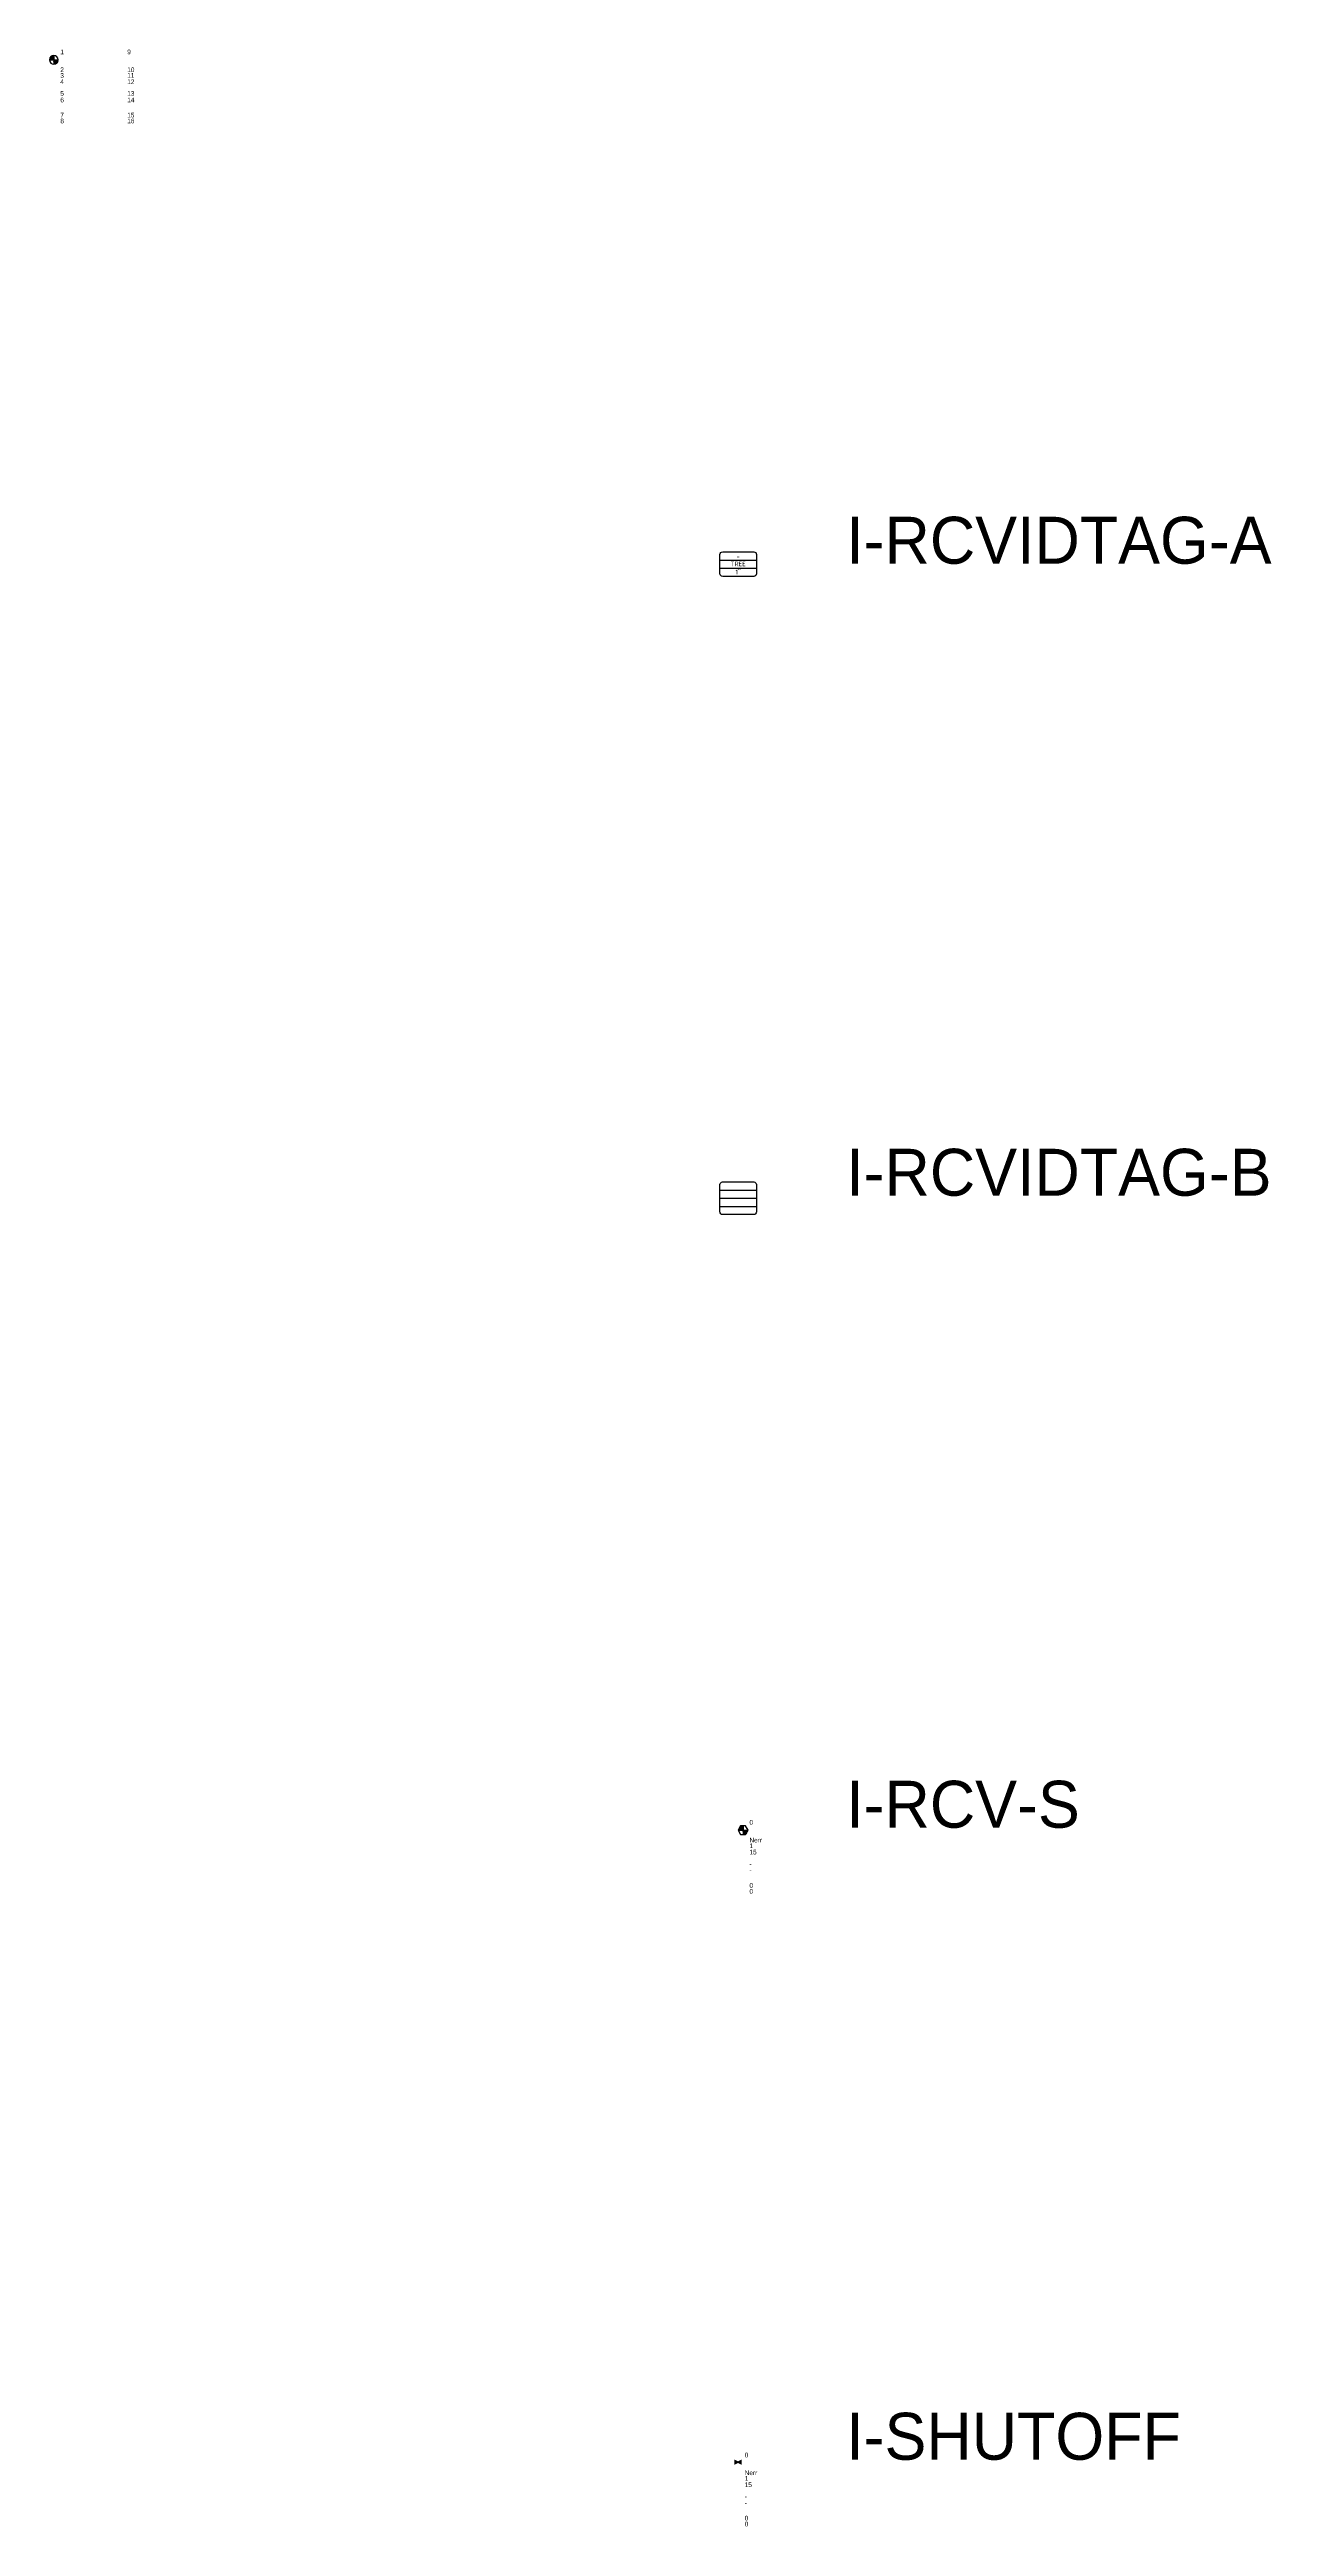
# Model space of a CAD drawing. Extents: x -141469 to -141307, y 26410 to 27069.
# Drawn here: x -141422.6 to -141396.6, y 26487.7 to 26540.4 of the extents above; entities that cross this region are included whole.
import ezdxf
from ezdxf.enums import TextEntityAlignment as Align

# ---------------------------------------------------------------- set-up
doc = ezdxf.new("R2010")
doc.units = 0
doc.header["$MEASUREMENT"] = 0
doc.layers.get('0').update_dxf_attribs({"linetype": 'CONTINUOUS'})
for name, color, linetype in [('$I-ATT-TEXTDAT', 81, 'CONTINUOUS'), ('$I-ATT-TEXTVIS', 3, 'CONTINUOUS'), ('I-TEXT', 7, 'CONTINUOUS'), ('PEN00', 3, 'CONTINUOUS'), ('PEN000-S', 11, 'CONTINUOUS')]:
    doc.layers.add(name, color=color, linetype=linetype)
doc.styles.add('HAND', font='ARCHQUIK')

# ---------------------------------------------------------------- blocks, each defined once
blk = doc.blocks.new('I-RCVIDTAG-A')
at = {"layer": 'PEN00'}
for p, q in [((-0.388, 0.132), (0.39, 0.132)), ((-0.388, -0.042), (0.39, -0.042))]:
    blk.add_line(p, q, dxfattribs=at)
blk.add_lwpolyline([(-0.33, 0.307), (0.332, 0.307, -0.414214), (0.39, 0.248), (0.39, -0.158, -0.414214), (0.332, -0.216), (-0.33, -0.216, -0.414214), (-0.388, -0.158), (-0.388, 0.248, -0.414214)], format="xyb", close=True, dxfattribs=at)
at = {"layer": 'I-TEXT', "style": 'HAND'}
for tag, p in [('ZONE', (0, 0)), ('ID', (0, 0.157)), ('SIZE', (0, -0.172))]:
    blk.add_attdef(tag, text='', height=0.1, dxfattribs=at).set_placement(p, align=Align.CENTER)
blk = doc.blocks.new('I-SHUTOFF')
at = {"layer": 'PEN00'}
for points in [[(0.033, 0.002, 0, 0.118, 0), (-0.085, 0.002, 0.118, 0.118, 0)], [(-0.04, 0.002, 0, 0.118, 0), (0.077, 0.002, 0.118, 0.118, 0)]]:
    blk.add_lwpolyline(points, format="xyseb", dxfattribs=at)
at = {"layer": '$I-ATT-TEXTDAT'}
for tag, p in [('SIZE', (0.139, -0.395)), ('GPM', (0.139, -0.529)), ('ID', (0.139, -0.274)), ('MAKE', (0.139, -0.78)), ('MODEL', (0.139, -0.918)), ('DAT1', (0.139, -1.24)), ('DAT2', (0.139, -1.366))]:
    blk.add_attdef(tag, p, '', height=0.1, dxfattribs=at)
at = {"layer": '$I-ATT-TEXTVIS'}
blk.add_attdef('SEQFLOW', (0.139, 0.104), '', height=0.1, dxfattribs=at)
blk = doc.blocks.new('*X55')
at = {"color": 0}
for p, q in [((1.23, -0.75), (1.73, -0.25)), ((1.3, -0.75), (1.8, -0.25)), ((1.33, -0.58), (1.66, -0.25)), ((1.38, -0.75), (1.81, -0.31)), ((1.42, -0.42), (1.59, -0.25)), ((1.45, -0.75), (1.81, -0.38)), ((1.52, -0.25), (1.52, -0.25)), ((1.52, -0.75), (1.81, -0.45)), ((1.59, -0.75), (1.81, -0.52)), ((1.66, -0.75), (1.81, -0.59)), ((1.73, -0.75), (1.81, -0.67)), ((1.8, -0.75), (1.81, -0.74)), ((1.81, -0.81), (1.87, -0.75)), ((1.81, -0.88), (1.94, -0.75)), ((1.81, -0.95), (2.01, -0.75)), ((1.81, -1.02), (2.08, -0.75)), ((1.81, -1.09), (2.15, -0.75)), ((1.81, -1.16), (2.22, -0.75)), ((1.81, -1.23), (2.29, -0.75)), ((1.87, -1.25), (2.37, -0.75)), ((1.94, -1.25), (2.32, -0.86)), ((2.01, -1.25), (2.22, -1.03)), ((2.08, -1.25), (2.13, -1.2))]:
    blk.add_line(p, q, dxfattribs=at)
blk = doc.blocks.new('I-RCV-S')
at = {"layer": 'PEN00'}
for p, q in [((0.053, 0.092), (0, 0)), ((0, 0), (0.212, 0)), ((0, 0), (0.053, -0.092)), ((0.106, 0.092), (0.053, 0.092)), ((0.159, 0.092), (0.106, 0.092)), ((0.106, 0.092), (0.106, -0.092)), ((0.212, 0), (0.159, 0.092)), ((0.159, -0.092), (0.212, 0)), ((0.053, -0.092), (0.106, -0.092)), ((0.106, -0.092), (0.159, -0.092))]:
    blk.add_line(p, q, dxfattribs=at)
at = {"layer": 'PEN000-S', "xscale": 0.18349, "yscale": 0.18349, "zscale": 0.18349}
blk.add_blockref('*X55', (-0.226, 0.137), dxfattribs=at)
at = {"layer": '$I-ATT-TEXTDAT'}
for tag, p in [('SIZE', (0.241, -0.381)), ('GPM', (0.241, -0.515)), ('ID', (0.241, -0.26)), ('MAKE', (0.241, -0.766)), ('MODEL', (0.241, -0.904)), ('DAT1', (0.241, -1.226)), ('DAT2', (0.241, -1.352))]:
    blk.add_attdef(tag, p, '', height=0.1, dxfattribs=at)
at = {"layer": '$I-ATT-TEXTVIS'}
blk.add_attdef('SEQFLOW', (0.241, 0.118), '', height=0.1, dxfattribs=at)
blk = doc.blocks.new('I-RCVIDTAG-B')
at = {"layer": 'PEN00'}
for p, q in [((-0.389, 0.174), (0.389, 0.174)), ((-0.389, 0), (0.389, 0)), ((-0.389, -0.174), (0.389, -0.174))]:
    blk.add_line(p, q, dxfattribs=at)
blk.add_lwpolyline([(-0.331, 0.349), (0.331, 0.349, -0.414214), (0.389, 0.29), (0.389, -0.29, -0.414214), (0.331, -0.349), (-0.331, -0.349, -0.414214), (-0.389, -0.29), (-0.389, 0.29, -0.414214)], format="xyb", close=True, dxfattribs=at)
at = {"layer": 'I-TEXT', "style": 'HAND'}
for tag, p in [('ZONE', (-0.001, 0.042)), ('ID', (-0.001, 0.199)), ('SIZE', (-0.001, -0.13)), ('GPM', (-0.001, -0.305))]:
    blk.add_attdef(tag, text='', height=0.1, dxfattribs=at).set_placement(p, align=Align.CENTER)
blk = doc.blocks.new('*X3')
at = {"color": 0}
for p, q in [((132.14, 200.02), (132.59, 200.48)), ((132.16, 200.11), (132.51, 200.46)), ((132.17, 199.98), (132.64, 200.45)), ((132.21, 200.23), (132.38, 200.41)), ((132.24, 199.98), (132.64, 200.38)), ((132.31, 199.98), (132.64, 200.31)), ((132.38, 199.98), (132.64, 200.24)), ((132.45, 199.98), (132.64, 200.17)), ((132.52, 199.98), (132.64, 200.1)), ((132.59, 199.98), (132.64, 200.03)), ((132.64, 199.96), (132.66, 199.98)), ((132.64, 199.89), (132.73, 199.98)), ((132.64, 199.81), (132.8, 199.98)), ((132.64, 199.74), (132.87, 199.98)), ((132.64, 199.67), (132.94, 199.98)), ((132.64, 199.6), (133.01, 199.98)), ((132.64, 199.53), (133.09, 199.98)), ((132.66, 199.48), (133.14, 199.96)), ((132.74, 199.49), (133.13, 199.88)), ((132.84, 199.52), (133.1, 199.78))]:
    blk.add_line(p, q, dxfattribs=at)
blk = doc.blocks.new('MOEBIUS')
at = {"layer": 'PEN00'}
for p, q in [((-141422.594, 26540.215), (-141422.41, 26540.215)), ((-141422.502, 26540.306), (-141422.502, 26540.123))]:
    blk.add_line(p, q, dxfattribs=at)
for start, end in [(90, 180), (180, 270), (0, 90), (270, 0)]:
    blk.add_arc((-141422.502, 26540.215), 0.0917, start, end, dxfattribs=at)
at = {"layer": 'PEN000-S', "xscale": 0.183500000013737, "yscale": 0.1834999999991851, "zscale": 0.1835}
blk.add_blockref('*X3', (-141446.841, 26503.519), dxfattribs=at)
at = {"layer": '$I-ATT-TEXTDAT'}
for tag, p in [('T2', (-141422.364, 26539.957)), ('T10', (-141420.938, 26539.957)), ('T3', (-141422.364, 26539.836)), ('T4', (-141422.364, 26539.702)), ('T5', (-141422.364, 26539.452)), ('T11', (-141420.938, 26539.836)), ('T12', (-141420.938, 26539.702)), ('T13', (-141420.938, 26539.452)), ('T6', (-141422.364, 26539.313)), ('T7', (-141422.364, 26538.991)), ('T14', (-141420.938, 26539.313)), ('T15', (-141420.938, 26538.991)), ('T8', (-141422.364, 26538.866)), ('T16', (-141420.938, 26538.866))]:
    blk.add_attdef(tag, p, '', height=0.1, dxfattribs=at)
at = {"layer": '$I-ATT-TEXTVIS'}
for tag, p in [('T1', (-141422.364, 26540.336)), ('T9', (-141420.938, 26540.336))]:
    blk.add_attdef(tag, p, '', height=0.1, dxfattribs=at)

msp = doc.modelspace()

# ---------------------------------------------------------------- block references
for name, p, values in [('MOEBIUS', (0, 0), {'T1': '1', 'T2': '2', 'T3': '3', 'T4': '4', 'T5': '5', 'T6': '6', 'T7': '7', 'T8': '8', 'T9': '9', 'T10': '10', 'T11': '11', 'T12': '12', 'T13': '13', 'T14': '14', 'T15': '15', 'T16': '16'}), ('I-RCVIDTAG-A', (-141407.921, 26529.432), {'ID': '-', 'ZONE': 'TREE', 'SIZE': '1"'}), ('I-RCV-S', (-141407.921, 26502.511), {'SEQFLOW': '0', 'ID': 'Nerr', 'SIZE': '1', 'GPM': '15', 'MAKE': '-', 'MODEL': '-', 'DAT1': '0', 'DAT2': '0'}), ('I-SHUTOFF', (-141407.921, 26489.05), {'SEQFLOW': '0', 'ID': 'Nerr', 'SIZE': '1', 'GPM': '15', 'MAKE': '-', 'MODEL': '-', 'DAT1': '0', 'DAT2': '0'})]:
    msp.add_blockref(name, p).add_auto_attribs(values)
msp.add_blockref('I-RCVIDTAG-B', (-141407.921, 26515.971))

# ---------------------------------------------------------------- texts
for s, p in [('I-RCVIDTAG-A', (-141405.619, 26529.486)), ('I-RCVIDTAG-B', (-141405.619, 26516.025)), ('I-RCV-S', (-141405.619, 26502.565)), ('I-SHUTOFF', (-141405.619, 26489.104))]:
    msp.add_text(s, height=1).set_placement(p)

doc.saveas('drawing.dxf')
